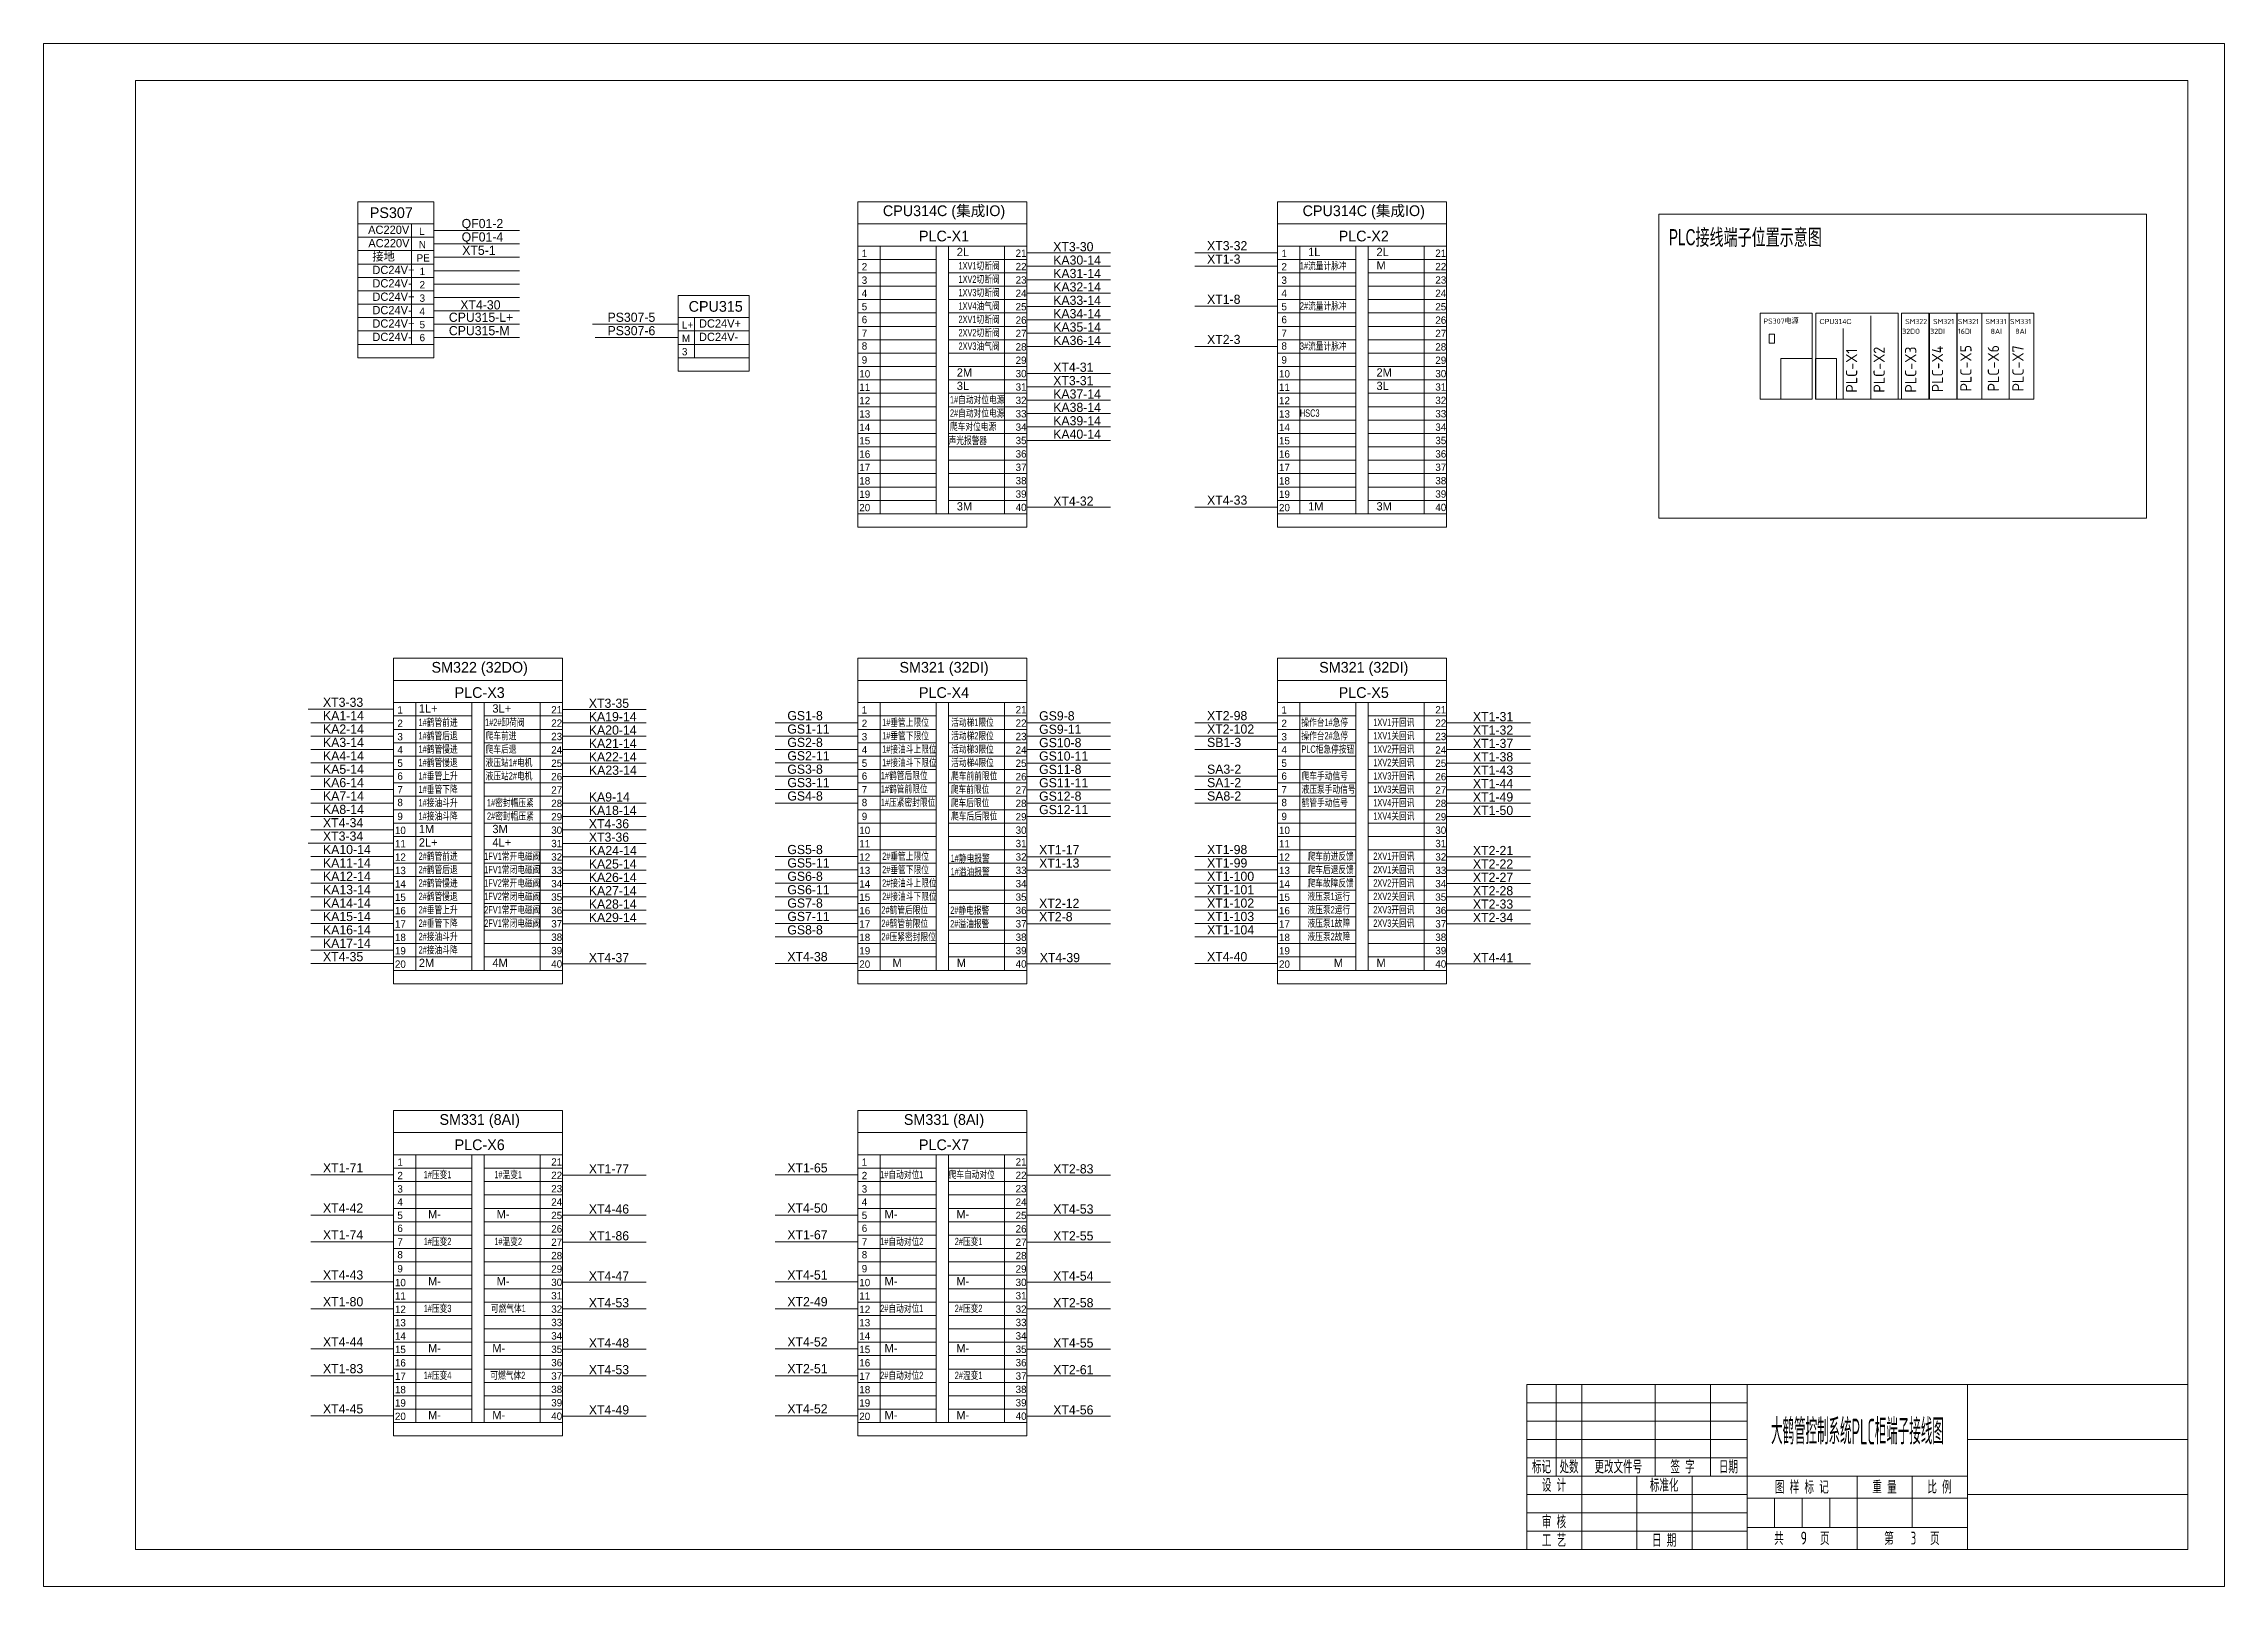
# Model space of a CAD drawing. Header units: millimetres. Extents: x 32721 to 103787, y 57624 to 127312.
# Drawn here: x 32721 to 36681, y 57624 to 60424 of the extents above; entities that cross this region are included whole.
import ezdxf
from ezdxf.enums import TextEntityAlignment as Align

# ---------------------------------------------------------------- set-up
doc = ezdxf.new("R2010")
doc.units = ezdxf.units.MM
doc.header["$LTSCALE"] = 10
for name, color, linetype, lineweight in [('1轮廓实线层', 7, 'Continuous', 18), ('2细线层', 4, 'Continuous', 18), ('6文字层', 3, 'Continuous', 18), ('图框层', 7, 'Continuous', 18)]:
    doc.layers.add(name, color=color, linetype=linetype, lineweight=lineweight)
doc.styles.add('PC_TEXTSTYLE', font='SIMYOU.TTF', dxfattribs={"width": 0.8})
doc.styles.get("Standard").update_dxf_attribs({"font": 'isocp.shx', "width": 0.707, "bigfont": 'hztxt.shx'})
doc.styles.add('样式 1', font='SIMYOU.TTF', dxfattribs={"width": 0.75})

msp = doc.modelspace()

# ---------------------------------------------------------------- texts
at = {"layer": '1轮廓实线层', "style": '样式 1'}
for s, p in [('PS307', (33352.05, 60107.5)), ('CPU315', (33941.13, 59937.4))]:
    msp.add_text(s, height=19.444, dxfattribs=at).set_placement(p, align=Align.CENTER)
for s, height, p in [('AC220V', 15, (33309.96, 60078.7)), ('L', 13.33, (33402.41, 60076.91)), ('QF01-2', 16.667, (33479.75, 60089.19)), ('QF01-4', 16.667, (33479.75, 60064.89)), ('AC220V', 15, (33310.32, 60054.4)), ('接地', 15, (33317.72, 60030.1)), ('PE', 13.333, (33398.09, 60028.35)), ('N', 13.33, (33402.02, 60052.63)), ('XT5-1', 16.667, (33480.82, 60040.59)), ('1', 13.33, (34206.31, 60036.64)), ('2L', 15, (34378.89, 60038.43)), ('21', 13.333, (34485.74, 60037)), ('XT3-30', 16.667, (34553.98, 60047.11)), ('KA30-14', 16.667, (34553.98, 60022.81)), ('XT3-32', 16.667, (34833.34, 60048.91)), ('XT1-3', 16.667, (34833.34, 60024.61)), ('1', 13.33, (34968.45, 60036.64)), ('1L', 15, (35016.85, 60038.43)), ('2L', 15, (35141.03, 60038.43)), ('21', 13.333, (35247.88, 60037)), ('DC24V+', 15, (33317.72, 60005.8)), ('DC24V-', 15, (33317.72, 59981.5)), ('1', 13.33, (33403.4, 60004.01)), ('3', 13.33, (34206.31, 59988.07)), ('2', 13.33, (34206.31, 60012.36)), ('22', 13.333, (34485.74, 60012.72)), ('23', 13.333, (34485.74, 59988.44)), ('KA31-14', 16.667, (34553.98, 59998.51)), ('3', 13.33, (34968.45, 59988.07)), ('2', 13.33, (34968.45, 60012.36)), ('M', 15, (35141.03, 60014.13)), ('22', 13.333, (35247.88, 60012.72)), ('23', 13.333, (35247.88, 59988.44)), ('DC24V+', 15, (33317.72, 59957.2)), ('3', 13.33, (33403.4, 59955.45)), ('2', 13.33, (33403.4, 59979.73)), ('XT4-30', 16.667, (33477.28, 59941.59)), ('4', 13.33, (34206.31, 59964.3)), ('24', 13.333, (34485.74, 59964.16)), ('KA32-14', 16.667, (34553.98, 59974.21)), ('KA33-14', 16.667, (34553.98, 59949.91)), ('XT1-8', 16.667, (34833.34, 59951.71)), ('4', 13.33, (34968.45, 59964.3)), ('24', 13.333, (35247.88, 59964.16)), ('DC24V-', 15, (33317.72, 59932.9)), ('DC24V+', 15, (33317.72, 59908.6)), ('4', 13.33, (33403.4, 59931.68)), ('5', 13.33, (33403.4, 59907.43)), ('CPU315-L+', 16.667, (33456.52, 59919.09)), ('PS307-5', 16.667, (33744.69, 59919.09)), ('L+', 13.333, (33879.8, 59906.81)), ('DC24V+', 15, (33910.72, 59908.6)), ('5', 13.33, (34206.31, 59940.05)), ('6', 13.33, (34206.31, 59916.56)), ('25', 13.333, (34485.74, 59939.88)), ('26', 13.333, (34485.74, 59915.6)), ('KA34-14', 16.667, (34553.98, 59925.61)), ('KA35-14', 16.667, (34553.98, 59901.31)), ('5', 13.33, (34968.45, 59940.05)), ('6', 13.33, (34968.45, 59916.56)), ('25', 13.333, (35247.88, 59939.88)), ('26', 13.333, (35247.88, 59915.6)), ('CPU314C', 9.361, (35945.35, 59915)), ('DC24V-', 15, (33317.72, 59884.3)), ('6', 13.33, (33403.4, 59883.94)), ('CPU315-M', 16.667, (33456.52, 59894.79)), ('PS307-6', 16.667, (33744.69, 59894.79)), ('M', 13.33, (33879.8, 59882.53)), ('DC24V-', 15, (33910.72, 59884.3)), ('8', 13.33, (34206.31, 59868.66)), ('7', 13.33, (34206.31, 59891.85)), ('27', 13.333, (34485.74, 59891.31)), ('28', 13.333, (34485.74, 59867.03)), ('KA36-14', 16.667, (34553.98, 59877.01)), ('XT2-3', 16.667, (34833.34, 59878.81)), ('8', 13.33, (34968.45, 59868.66)), ('7', 13.33, (34968.45, 59891.85)), ('27', 13.333, (35247.88, 59891.31)), ('28', 13.333, (35247.88, 59867.03)), ('3', 13.33, (33879.8, 59858.25)), ('9', 13.33, (34206.31, 59843.34)), ('29', 13.333, (34485.74, 59842.75)), ('XT4-31', 16.667, (34553.98, 59828.41)), ('9', 13.33, (34968.45, 59843.34)), ('29', 13.333, (35247.88, 59842.75)), ('10', 13.333, (34201.86, 59818.1)), ('11', 13.333, (34201.86, 59793.82)), ('3L', 15, (34378.89, 59795.43)), ('2M', 15, (34378.89, 59819.73)), ('30', 13.333, (34485.74, 59818.47)), ('31', 13.333, (34485.74, 59794.19)), ('XT3-31', 16.667, (34553.98, 59804.11)), ('KA37-14', 16.667, (34553.98, 59779.81)), ('10', 13.333, (34964, 59818.1)), ('11', 13.333, (34964, 59793.82)), ('3L', 15, (35141.03, 59795.43)), ('2M', 15, (35141.03, 59819.73)), ('30', 13.333, (35247.88, 59818.47)), ('31', 13.333, (35247.88, 59794.19)), ('12', 13.333, (34201.86, 59769.54)), ('13', 13.333, (34201.86, 59745.26)), ('32', 13.333, (34485.74, 59769.91)), ('33', 13.333, (34485.74, 59745.62)), ('KA38-14', 16.667, (34553.98, 59755.51)), ('12', 13.333, (34964, 59769.54)), ('13', 13.333, (34964, 59745.26)), ('32', 13.333, (35247.88, 59769.91)), ('33', 13.333, (35247.88, 59745.62)), ('14', 13.333, (34201.86, 59720.98)), ('34', 13.333, (34485.74, 59721.34)), ('KA39-14', 16.667, (34553.98, 59731.21)), ('KA40-14', 16.667, (34553.98, 59706.91)), ('14', 13.333, (34964, 59720.98)), ('34', 13.333, (35247.88, 59721.34)), ('15', 13.333, (34201.86, 59696.69)), ('16', 13.333, (34201.86, 59672.41)), ('35', 13.333, (34485.74, 59697.06)), ('36', 13.333, (34485.74, 59672.78)), ('15', 13.333, (34964, 59696.69)), ('16', 13.333, (34964, 59672.41)), ('35', 13.333, (35247.88, 59697.06)), ('36', 13.333, (35247.88, 59672.78)), ('17', 13.333, (34201.86, 59648.13)), ('37', 13.333, (34485.74, 59648.5)), ('38', 13.333, (34485.74, 59624.22)), ('17', 13.333, (34964, 59648.13)), ('37', 13.333, (35247.88, 59648.5)), ('38', 13.333, (35247.88, 59624.22)), ('18', 13.333, (34201.86, 59623.85)), ('19', 13.333, (34201.86, 59599.57)), ('39', 13.333, (34485.74, 59599.93)), ('XT4-32', 16.667, (34553.98, 59585.41)), ('XT4-33', 16.667, (34833.34, 59587.21)), ('18', 13.333, (34964, 59623.85)), ('19', 13.333, (34964, 59599.57)), ('39', 13.333, (35247.88, 59599.93)), ('20', 13.333, (34201.86, 59575.29)), ('3M', 15, (34378.89, 59576.73)), ('40', 13.333, (34485.74, 59575.65)), ('20', 13.333, (34964, 59575.29)), ('1M', 15, (35016.85, 59576.73)), ('3M', 15, (35141.03, 59576.73)), ('40', 13.333, (35247.88, 59575.65)), ('XT3-33', 16.667, (33227.97, 59220.31)), ('KA1-14', 16.667, (33227.97, 59196.01)), ('1', 13.33, (33363.07, 59208.04)), ('1L+', 15, (33402.04, 59209.83)), ('3L+', 15, (33535.65, 59209.83)), ('21', 13.333, (33642.51, 59208.41)), ('XT3-35', 16.667, (33710.75, 59218.51)), ('KA19-14', 16.667, (33710.75, 59194.21)), ('GS1-8', 16.667, (34071.2, 59196.01)), ('1', 13.33, (34206.31, 59208.04)), ('21', 13.333, (34485.74, 59208.41)), ('GS9-8', 16.667, (34528.41, 59195.67)), ('XT2-98', 16.667, (34833.34, 59196.01)), ('1', 13.33, (34968.45, 59208.04)), ('21', 13.333, (35247.88, 59208.41)), ('XT1-31', 16.667, (35316.13, 59194.21)), ('KA2-14', 16.667, (33227.97, 59171.71)), ('KA3-14', 16.667, (33227.97, 59147.41)), ('3', 13.33, (33363.07, 59159.47)), ('2', 13.33, (33363.07, 59183.76)), ('22', 13.333, (33642.51, 59184.12)), ('23', 13.333, (33642.51, 59159.84)), ('KA20-14', 16.667, (33710.75, 59169.91)), ('KA21-14', 16.667, (33710.75, 59145.61)), ('GS1-11', 16.667, (34071.2, 59171.71)), ('GS2-8', 16.667, (34071.2, 59147.41)), ('3', 13.33, (34206.31, 59159.47)), ('2', 13.33, (34206.31, 59183.76)), ('22', 13.333, (34485.74, 59184.12)), ('23', 13.333, (34485.74, 59159.84)), ('GS9-11', 16.667, (34528.41, 59171.37)), ('GS10-8', 16.667, (34528.41, 59147.07)), ('XT2-102', 16.667, (34833.34, 59171.71)), ('SB1-3', 16.667, (34833.34, 59147.41)), ('3', 13.33, (34968.45, 59159.47)), ('2', 13.33, (34968.45, 59183.76)), ('22', 13.333, (35247.88, 59184.12)), ('23', 13.333, (35247.88, 59159.84)), ('XT1-32', 16.667, (35316.13, 59169.91)), ('XT1-37', 16.667, (35316.13, 59145.61)), ('KA4-14', 16.667, (33227.97, 59123.11)), ('4', 13.33, (33363.07, 59135.7)), ('5', 13.33, (33363.07, 59111.45)), ('24', 13.333, (33642.51, 59135.56)), ('25', 13.333, (33642.51, 59111.28)), ('KA22-14', 16.667, (33710.75, 59121.31)), ('GS2-11', 16.667, (34071.2, 59123.11)), ('4', 13.33, (34206.31, 59135.7)), ('5', 13.33, (34206.31, 59111.45)), ('24', 13.333, (34485.74, 59135.56)), ('25', 13.333, (34485.74, 59111.28)), ('GS10-11', 16.667, (34528.41, 59122.77)), ('4', 13.33, (34968.45, 59135.7)), ('5', 13.33, (34968.45, 59111.45)), ('24', 13.333, (35247.88, 59135.56)), ('25', 13.333, (35247.88, 59111.28)), ('XT1-38', 16.667, (35316.13, 59121.31)), ('KA5-14', 16.667, (33227.97, 59098.81)), ('KA6-14', 16.667, (33227.97, 59074.51)), ('6', 13.33, (33363.07, 59087.96)), ('26', 13.333, (33642.51, 59087)), ('KA23-14', 16.667, (33711.05, 59097.01)), ('GS3-8', 16.667, (34071.2, 59098.81)), ('GS3-11', 16.667, (34071.2, 59074.51)), ('6', 13.33, (34206.31, 59087.96)), ('26', 13.333, (34485.74, 59087)), ('GS11-8', 16.667, (34528.41, 59098.47)), ('GS11-11', 16.667, (34528.41, 59074.17)), ('SA3-2', 16.667, (34833.34, 59098.81)), ('SA1-2', 16.667, (34833.34, 59074.51)), ('6', 13.33, (34968.45, 59087.96)), ('26', 13.333, (35247.88, 59087)), ('XT1-43', 16.667, (35316.13, 59097.01)), ('XT1-44', 16.667, (35316.13, 59072.71)), ('KA7-14', 16.667, (33227.97, 59050.21)), ('8', 13.33, (33363.07, 59040.06)), ('7', 13.33, (33363.07, 59063.25)), ('27', 13.333, (33642.51, 59062.72)), ('28', 13.333, (33642.51, 59038.43)), ('KA9-14', 16.667, (33710.75, 59048.41)), ('GS4-8', 16.667, (34071.2, 59050.21)), ('8', 13.33, (34206.31, 59040.06)), ('7', 13.33, (34206.31, 59063.25)), ('27', 13.333, (34485.74, 59062.72)), ('28', 13.333, (34485.74, 59038.43)), ('GS12-8', 16.667, (34528.41, 59049.87)), ('SA8-2', 16.667, (34833.34, 59050.21)), ('8', 13.33, (34968.45, 59040.06)), ('7', 13.33, (34968.45, 59063.25)), ('27', 13.333, (35247.88, 59062.72)), ('28', 13.333, (35247.88, 59038.43)), ('XT1-49', 16.667, (35316.13, 59048.41)), ('XT4-34', 16.667, (33227.97, 59001.61)), ('KA8-14', 16.667, (33227.97, 59025.91)), ('9', 13.33, (33363.07, 59014.75)), ('1M', 15, (33402.04, 58991.13)), ('3M', 15, (33535.65, 58991.13)), ('29', 13.333, (33642.51, 59014.15)), ('XT4-36', 16.667, (33710.75, 58999.81)), ('KA18-14', 16.667, (33710.75, 59024.11)), ('9', 13.33, (34206.31, 59014.75)), ('29', 13.333, (34485.74, 59014.15)), ('GS12-11', 16.667, (34528.41, 59025.57)), ('9', 13.33, (34968.45, 59014.75)), ('29', 13.333, (35247.88, 59014.15)), ('XT1-50', 16.667, (35316.13, 59024.11)), ('XT3-34', 16.667, (33227.97, 58977.31)), ('KA10-14', 16.667, (33227.97, 58953.01)), ('10', 13.333, (33358.62, 58989.5)), ('11', 13.333, (33358.62, 58965.22)), ('2L+', 15, (33402.04, 58966.83)), ('4L+', 15, (33535.65, 58966.83)), ('30', 13.333, (33642.51, 58989.87)), ('31', 13.333, (33642.51, 58965.59)), ('XT3-36', 16.667, (33710.75, 58975.51)), ('KA24-14', 16.667, (33711.05, 58951.21)), ('GS5-8', 16.667, (34071.2, 58953.01)), ('10', 13.333, (34201.86, 58989.5)), ('11', 13.333, (34201.86, 58965.22)), ('30', 13.333, (34485.74, 58989.87)), ('31', 13.333, (34485.74, 58965.59)), ('XT1-17', 16.667, (34528.41, 58952.67)), ('XT1-98', 16.667, (34833.34, 58953.01)), ('10', 13.333, (34964, 58989.5)), ('11', 13.333, (34964, 58965.22)), ('30', 13.333, (35247.88, 58989.87)), ('31', 13.333, (35247.88, 58965.59)), ('XT2-21', 16.667, (35316.13, 58951.21)), ('KA11-14', 16.667, (33227.97, 58928.71)), ('12', 13.333, (33358.62, 58940.94)), ('13', 13.333, (33358.62, 58916.66)), ('32', 13.333, (33642.51, 58941.31)), ('33', 13.333, (33642.51, 58917.03)), ('KA25-14', 16.667, (33710.75, 58926.91)), ('GS5-11', 16.667, (34071.2, 58928.71)), ('12', 13.333, (34201.86, 58940.94)), ('13', 13.333, (34201.86, 58916.66)), ('32', 13.333, (34485.74, 58941.31)), ('33', 13.333, (34485.74, 58917.03)), ('XT1-13', 16.667, (34528.41, 58928.37)), ('XT1-99', 16.667, (34833.34, 58928.71)), ('12', 13.333, (34964, 58940.94)), ('13', 13.333, (34964, 58916.66)), ('32', 13.333, (35247.88, 58941.31)), ('33', 13.333, (35247.88, 58917.03)), ('XT2-22', 16.667, (35316.13, 58926.91)), ('KA12-14', 16.667, (33227.97, 58904.41)), ('KA13-14', 16.667, (33227.97, 58880.11)), ('14', 13.333, (33358.62, 58892.38)), ('34', 13.333, (33642.51, 58892.74)), ('KA26-14', 16.667, (33710.75, 58902.61)), ('KA27-14', 16.667, (33710.75, 58878.31)), ('GS6-8', 16.667, (34071.2, 58904.41)), ('GS6-11', 16.667, (34071.2, 58880.11)), ('14', 13.333, (34201.86, 58892.38)), ('34', 13.333, (34485.74, 58892.74)), ('XT1-100', 16.667, (34833.34, 58904.41)), ('XT1-101', 16.667, (34833.34, 58880.11)), ('14', 13.333, (34964, 58892.38)), ('34', 13.333, (35247.88, 58892.74)), ('XT2-27', 16.667, (35316.13, 58902.61)), ('XT2-28', 16.667, (35316.13, 58878.31)), ('KA14-14', 16.667, (33227.97, 58855.81)), ('KA15-14', 16.667, (33227.97, 58831.51)), ('15', 13.333, (33358.62, 58868.1)), ('16', 13.333, (33358.62, 58843.81)), ('35', 13.333, (33642.51, 58868.46)), ('36', 13.333, (33642.51, 58844.18)), ('KA28-14', 16.667, (33710.75, 58854.01)), ('KA29-14', 16.667, (33710.75, 58829.71)), ('GS7-8', 16.667, (34071.2, 58855.81)), ('GS7-11', 16.667, (34071.2, 58831.51)), ('15', 13.333, (34201.86, 58868.1)), ('16', 13.333, (34201.86, 58843.81)), ('35', 13.333, (34485.74, 58868.46)), ('36', 13.333, (34485.74, 58844.18)), ('XT2-12', 16.667, (34528.41, 58855.47)), ('XT2-8', 16.667, (34528.41, 58831.17)), ('XT1-102', 16.667, (34833.34, 58855.81)), ('XT1-103', 16.667, (34833.34, 58831.51)), ('15', 13.333, (34964, 58868.1)), ('16', 13.333, (34964, 58843.81)), ('35', 13.333, (35247.88, 58868.46)), ('36', 13.333, (35247.88, 58844.18)), ('XT2-33', 16.667, (35316.13, 58854.01)), ('XT2-34', 16.667, (35316.13, 58829.71)), ('KA16-14', 16.667, (33227.97, 58807.21)), ('17', 13.333, (33358.62, 58819.53)), ('18', 13.333, (33358.62, 58795.25)), ('37', 13.333, (33642.51, 58819.9)), ('38', 13.333, (33642.51, 58795.62)), ('GS8-8', 16.667, (34071.2, 58807.21)), ('17', 13.333, (34201.86, 58819.53)), ('18', 13.333, (34201.86, 58795.25)), ('37', 13.333, (34485.74, 58819.9)), ('38', 13.333, (34485.74, 58795.62)), ('XT1-104', 16.667, (34833.34, 58807.21)), ('17', 13.333, (34964, 58819.53)), ('18', 13.333, (34964, 58795.25)), ('37', 13.333, (35247.88, 58819.9)), ('38', 13.333, (35247.88, 58795.62)), ('XT4-35', 16.667, (33227.97, 58758.61)), ('KA17-14', 16.667, (33227.97, 58782.91)), ('19', 13.333, (33358.62, 58770.97)), ('39', 13.333, (33642.51, 58771.34)), ('XT4-37', 16.667, (33710.75, 58756.81)), ('XT4-38', 16.667, (34071.2, 58758.61)), ('19', 13.333, (34201.86, 58770.97)), ('39', 13.333, (34485.74, 58771.34)), ('XT4-39', 16.667, (34529.56, 58756.81)), ('XT4-40', 16.667, (34833.34, 58758.61)), ('19', 13.333, (34964, 58770.97)), ('39', 13.333, (35247.88, 58771.34)), ('XT4-41', 16.667, (35316.13, 58756.81)), ('20', 13.333, (33358.62, 58746.69)), ('2M', 15, (33402.04, 58748.13)), ('4M', 15, (33535.65, 58748.13)), ('40', 13.333, (33642.51, 58747.05)), ('20', 13.333, (34201.86, 58746.69)), ('M', 15, (34262.19, 58748.13)), ('M', 15, (34378.89, 58748.13)), ('40', 13.333, (34485.74, 58747.05)), ('20', 13.333, (34964, 58746.69)), ('M', 15, (35063.51, 58748.13)), ('M', 15, (35141.03, 58748.13)), ('40', 13.333, (35247.88, 58747.05)), ('XT1-71', 16.667, (33227.97, 58375.28)), ('2', 13.33, (33363.07, 58363.02)), ('1', 13.33, (33363.07, 58387.3)), ('21', 13.333, (33642.51, 58387.67)), ('22', 13.333, (33642.51, 58363.39)), ('XT1-77', 16.667, (33710.75, 58373.48)), ('XT1-65', 16.667, (34071.2, 58375.28)), ('2', 13.33, (34206.31, 58363.02)), ('1', 13.33, (34206.31, 58387.3)), ('21', 13.333, (34485.74, 58387.67)), ('22', 13.333, (34485.74, 58363.39)), ('XT2-83', 16.667, (34553.98, 58373.48)), ('3', 13.33, (33363.07, 58338.74)), ('23', 13.333, (33642.51, 58339.1)), ('3', 13.33, (34206.31, 58338.74)), ('23', 13.333, (34485.74, 58339.1)), ('XT4-42', 16.667, (33227.97, 58302.38)), ('4', 13.33, (33363.07, 58314.97)), ('5', 13.33, (33363.07, 58290.72)), ('M-', 15, (33418.82, 58291.89)), ('M-', 15, (33543.3, 58291.89)), ('24', 13.333, (33642.51, 58314.82)), ('25', 13.333, (33642.51, 58290.54)), ('XT4-46', 16.667, (33710.75, 58300.58)), ('XT4-50', 16.667, (34071.2, 58302.38)), ('4', 13.33, (34206.31, 58314.97)), ('5', 13.33, (34206.31, 58290.72)), ('M-', 15, (34247.73, 58291.89)), ('M-', 15, (34378.14, 58291.89)), ('24', 13.333, (34485.74, 58314.82)), ('25', 13.333, (34485.74, 58290.54)), ('XT4-53', 16.667, (34553.98, 58300.58)), ('XT1-74', 16.667, (33227.97, 58253.78)), ('6', 13.33, (33363.07, 58267.23)), ('7', 13.33, (33363.07, 58242.51)), ('26', 13.333, (33642.51, 58266.26)), ('27', 13.333, (33642.51, 58241.98)), ('XT1-86', 16.667, (33710.75, 58251.98)), ('XT1-67', 16.667, (34071.2, 58253.78)), ('6', 13.33, (34206.31, 58267.23)), ('7', 13.33, (34206.31, 58242.51)), ('26', 13.333, (34485.74, 58266.26)), ('27', 13.333, (34485.74, 58241.98)), ('XT2-55', 16.667, (34553.98, 58251.98)), ('8', 13.33, (33363.07, 58219.33)), ('28', 13.333, (33642.51, 58217.7)), ('8', 13.33, (34206.31, 58219.33)), ('28', 13.333, (34485.74, 58217.7)), ('XT4-43', 16.667, (33227.97, 58180.88)), ('10', 13.333, (33358.62, 58168.77)), ('9', 13.33, (33363.07, 58194.01)), ('M-', 15, (33418.82, 58170.39)), ('M-', 15, (33543.3, 58170.39)), ('30', 13.333, (33642.51, 58169.13)), ('29', 13.333, (33642.51, 58193.41)), ('XT4-47', 16.667, (33710.75, 58179.08)), ('XT4-51', 16.667, (34071.2, 58180.88)), ('10', 13.333, (34201.86, 58168.77)), ('9', 13.33, (34206.31, 58194.01)), ('M-', 15, (34247.73, 58170.39)), ('M-', 15, (34378.14, 58170.39)), ('30', 13.333, (34485.74, 58169.13)), ('29', 13.333, (34485.74, 58193.41)), ('XT4-54', 16.667, (34553.98, 58179.08)), ('XT1-80', 16.667, (33227.97, 58132.28)), ('11', 13.333, (33358.62, 58144.48)), ('12', 13.333, (33358.62, 58120.2)), ('31', 13.333, (33642.51, 58144.85)), ('32', 13.333, (33642.51, 58120.57)), ('XT4-53', 16.667, (33710.75, 58130.48)), ('XT2-49', 16.667, (34071.2, 58132.28)), ('11', 13.333, (34201.86, 58144.48)), ('12', 13.333, (34201.86, 58120.2)), ('31', 13.333, (34485.74, 58144.85)), ('32', 13.333, (34485.74, 58120.57)), ('XT2-58', 16.667, (34553.98, 58130.48)), ('13', 13.333, (33358.62, 58095.92)), ('33', 13.333, (33642.51, 58096.29)), ('13', 13.333, (34201.86, 58095.92)), ('33', 13.333, (34485.74, 58096.29)), ('XT4-44', 16.667, (33227.97, 58059.38)), ('14', 13.333, (33358.62, 58071.64)), ('15', 13.333, (33358.62, 58047.36)), ('M-', 15, (33418.82, 58048.89)), ('M-', 15, (33535.41, 58048.89)), ('34', 13.333, (33642.51, 58072.01)), ('35', 13.333, (33642.51, 58047.72)), ('XT4-48', 16.667, (33710.75, 58057.58)), ('XT4-52', 16.667, (34071.2, 58059.38)), ('14', 13.333, (34201.86, 58071.64)), ('15', 13.333, (34201.86, 58047.36)), ('M-', 15, (34247.73, 58048.89)), ('M-', 15, (34378.14, 58048.89)), ('34', 13.333, (34485.74, 58072.01)), ('35', 13.333, (34485.74, 58047.72)), ('XT4-55', 16.667, (34553.98, 58057.58)), ('XT1-83', 16.667, (33227.97, 58010.78)), ('16', 13.333, (33358.62, 58023.08)), ('36', 13.333, (33642.51, 58023.44)), ('XT4-53', 16.667, (33710.75, 58008.98)), ('XT2-51', 16.667, (34071.2, 58010.78)), ('16', 13.333, (34201.86, 58023.08)), ('36', 13.333, (34485.74, 58023.44)), ('XT2-61', 16.667, (34553.98, 58008.98)), ('17', 13.333, (33358.62, 57998.79)), ('18', 13.333, (33358.62, 57974.51)), ('37', 13.333, (33642.51, 57999.16)), ('38', 13.333, (33642.51, 57974.88)), ('17', 13.333, (34201.86, 57998.79)), ('18', 13.333, (34201.86, 57974.51)), ('37', 13.333, (34485.74, 57999.16)), ('38', 13.333, (34485.74, 57974.88)), ('XT4-45', 16.667, (33227.97, 57937.88)), ('20', 13.333, (33358.62, 57925.95)), ('19', 13.333, (33358.62, 57950.23)), ('M-', 15, (33418.82, 57927.39)), ('M-', 15, (33535.41, 57927.39)), ('40', 13.333, (33642.51, 57926.32)), ('39', 13.333, (33642.51, 57950.6)), ('XT4-49', 16.667, (33710.75, 57936.08)), ('XT4-52', 16.667, (34071.2, 57937.88)), ('20', 13.333, (34201.86, 57925.95)), ('19', 13.333, (34201.86, 57950.23)), ('M-', 15, (34247.73, 57927.39)), ('M-', 15, (34378.14, 57927.39)), ('40', 13.333, (34485.74, 57926.32)), ('39', 13.333, (34485.74, 57950.6)), ('XT4-56', 16.667, (34553.98, 57936.08))]:
    msp.add_text(s, height=height, dxfattribs=at).set_placement(p)
at = {"layer": '1轮廓实线层', "style": '样式 1', "width": 0.75}
for s, p in [('1XV1切断阀', (34381.95, 60014.13)), ('1XV2切断阀', (34381.95, 59989.83)), ('1#流量计脉冲', (35001.93, 60014.13)), ('1XV3切断阀', (34381.95, 59965.53)), ('1XV4油气阀', (34381.95, 59941.23)), ('2#流量计脉冲', (35001.93, 59941.23)), ('2XV1切断阀', (34381.95, 59916.93)), ('2XV2切断阀', (34381.95, 59892.63)), ('2XV3油气阀', (34381.95, 59868.33)), ('3#流量计脉冲', (35001.93, 59868.33)), ('2#自动对位电源', (34366.54, 59746.83)), ('1#自动对位电源', (34366.54, 59771.13)), ('HSC3', (35001.93, 59746.83)), ('爬车对位电源', (34366.54, 59722.53)), ('声光报警器', (34363.97, 59697.3)), ('1#鹤管前进', (33401.58, 59185.53)), ('1#鹤管后退', (33401.58, 59161.23)), ('1#2#卸荷阀', (33522.32, 59185.53)), ('爬车前进', (33523.31, 59161.23)), ('1#垂管上限位', (34243.34, 59185.53)), ('1#垂管下限位', (34243.34, 59161.23)), ('活动梯1限位', (34368.69, 59185.53)), ('活动梯2限位', (34368.69, 59161.23)), ('操作台1#急停', (35004.61, 59185.53)), ('操作台2#急停', (35004.61, 59161.23)), ('1XV1开回讯', (35135.22, 59185.53)), ('1XV1关回讯', (35135.22, 59161.23)), ('1#鹤管慢进', (33401.58, 59136.93)), ('1#鹤管慢退', (33401.58, 59112.63)), ('爬车后退', (33523.31, 59136.93)), ('液压站1#电机', (33523.31, 59112.63)), ('1#接油斗上限位', (34243.34, 59136.93)), ('1#接油斗下限位', (34243.34, 59112.63)), ('活动梯3限位', (34368.69, 59136.93)), ('活动梯4限位', (34368.69, 59112.63)), ('PLC柜急停按钮', (35004.61, 59136.93)), ('1XV2开回讯', (35135.22, 59136.93)), ('1XV2关回讯', (35135.22, 59112.63)), ('1#垂管上升', (33401.58, 59088.33)), ('液压站2#电机', (33523.31, 59088.33)), ('1#鹤管后限位', (34240.96, 59088.92)), ('爬车前前限位', (34368.43, 59088.33)), ('爬车手动信号', (35005.02, 59088.33)), ('1XV3开回讯', (35135.22, 59088.33)), ('1#垂管下降', (33401.58, 59064.03)), ('1#接油斗升', (33401.58, 59039.73)), ('1#密封帽压紧', (33525.76, 59039.73)), ('1#鹤管前限位', (34240.96, 59064.62)), ('1#压紧密封限位', (34240.96, 59040.32)), ('爬车前限位', (34367.97, 59064.03)), ('爬车后限位', (34367.97, 59039.73)), ('鹤管手动信号', (35005.02, 59039.73)), ('液压泵手动信号', (35005.02, 59064.03)), ('1XV3关回讯', (35135.22, 59064.03)), ('1XV4开回讯', (35135.22, 59039.73)), ('1#接油斗降', (33401.58, 59015.43)), ('2#密封帽压紧', (33525.76, 59015.43)), ('爬车后后限位', (34368.43, 59015.43)), ('1XV4关回讯', (35135.22, 59015.43)), ('2#鹤管前进', (33401.58, 58942.53)), ('2#鹤管后退', (33401.58, 58918.23)), ('1FV1常开电磁阀', (33520.73, 58942.53)), ('1FV1常闭电磁阀', (33520.73, 58918.23)), ('2#垂管上限位', (34243.34, 58942.53)), ('2#垂管下限位', (34243.34, 58918.23)), ('1#静电报警', (34367.75, 58938.99)), ('1#溢油报警', (34367.75, 58914.69)), ('爬车前进反馈', (35015.7, 58942.53)), ('爬车后退反馈', (35015.7, 58918.23)), ('2XV1开回讯', (35135.22, 58942.53)), ('2XV1关回讯', (35135.22, 58918.23)), ('2#鹤管慢进', (33401.58, 58893.93)), ('1FV2常开电磁阀', (33520.73, 58893.93)), ('2#接油斗上限位', (34243.34, 58893.93)), ('爬车故障反馈', (35015.7, 58893.93)), ('2XV2开回讯', (35135.22, 58893.93)), ('2#鹤管慢退', (33401.58, 58869.63)), ('2#垂管上升', (33401.58, 58845.33)), ('2FV1常开电磁阀', (33520.73, 58845.33)), ('1FV2常闭电磁阀', (33520.73, 58869.63)), ('2#鹤管后限位', (34241.99, 58844.96)), ('2#接油斗下限位', (34243.34, 58869.63)), ('2#静电报警', (34366.95, 58844.46)), ('液压泵1运行', (35015.7, 58869.63)), ('液压泵2运行', (35015.7, 58845.33)), ('2XV2关回讯', (35135.22, 58869.63)), ('2XV3开回讯', (35135.22, 58845.33)), ('2#垂管下降', (33401.58, 58821.03)), ('2#接油斗升', (33401.58, 58796.73)), ('2FV1常闭电磁阀', (33520.73, 58821.03)), ('2#鹤管前限位', (34241.99, 58820.66)), ('2#压紧密封限位', (34241.99, 58796.36)), ('2#溢油报警', (34366.95, 58820.16)), ('液压泵1故障', (35015.7, 58821.03)), ('液压泵2故障', (35015.7, 58796.73)), ('2XV3关回讯', (35135.22, 58821.03)), ('2#接油斗降', (33401.58, 58772.43)), ('1#压变1', (33410.87, 58364.79)), ('1#温变1', (33539.14, 58364.79)), ('1#自动对位1', (34239.79, 58364.79)), ('爬车自动对位', (34363.97, 58364.79)), ('1#压变2', (33410.87, 58243.29)), ('1#温变2', (33539.14, 58243.29)), ('1#自动对位2', (34239.79, 58243.29)), ('2#压变1', (34375.19, 58243.29)), ('1#压变3', (33410.87, 58121.79)), ('可燃气体1', (33532.74, 58121.79)), ('2#自动对位1', (34239.79, 58121.79)), ('2#压变2', (34375.19, 58121.79)), ('1#压变4', (33410.87, 58000.29)), ('可燃气体2', (33531.93, 58000.29)), ('2#自动对位2', (34239.79, 58000.29)), ('2#温变1', (34375.19, 58000.29))]:
    msp.add_text(s, height=13.333, dxfattribs=at).set_placement(p)
at = {"layer": '1轮廓实线层'}
for s, p in [('PS307电源', (35843.6, 59915.71)), ('SM322', (36101.06, 59915)), ('SM321', (36151.74, 59915)), ('SM321', (36196.83, 59915)), ('SM331', (36246.83, 59915)), ('SM331', (36291.45, 59915)), ('32DO', (36095.69, 59897.21)), ('32DI', (36146.36, 59897.21)), ('16DI', (36196.83, 59897.21)), ('8AI', (36256.26, 59897.21)), ('8AI', (36300.89, 59897.21))]:
    msp.add_text(s, height=9.361, dxfattribs=at).set_placement(p)
for s, insert, char_height, width, attachment_point, style in [('{\\W1;CPU314C (集成IO)}', (34355.76, 60105.12), 19.4444, 238.6806, 8, '样式 1'), ('{\\W1;CPU314C (集成IO)}', (35117.91, 60105.12), 19.4444, 238.6806, 8, '样式 1'), ('{\\W1;PLC-X1}', (34355.76, 60064.84), 19.4444, 238.6806, 8, '样式 1'), ('{\\W1;PLC-X2}', (35117.91, 60064.84), 19.4444, 238.6806, 8, '样式 1'), ('{\\W0.64;PLC接线端子位置示意图}', (35671.8, 60087.33), 29.1667, 457.2167, 1, 'PC_TEXTSTYLE'), ('{\\W1;SM322 (32DO)}', (33512.53, 59276.52), 19.4444, 217.9398, 8, '样式 1'), ('{\\W1;SM321 (32DI)}', (34355.76, 59276.52), 19.4444, 217.9398, 8, '样式 1'), ('{\\W1;SM321 (32DI)}', (35117.91, 59276.52), 19.4444, 217.9398, 8, '样式 1'), ('{\\W1;PLC-X3}', (33512.53, 59236.24), 19.4444, 217.9398, 8, '样式 1'), ('{\\W1;PLC-X4}', (34355.76, 59236.24), 19.4444, 217.9398, 8, '样式 1'), ('{\\W1;PLC-X5}', (35117.91, 59236.24), 19.4444, 217.9398, 8, '样式 1'), ('{\\W1;SM331 (8AI)}', (33512.53, 58455.78), 19.4444, 217.9398, 8, '样式 1'), ('{\\W1;SM331 (8AI)}', (34355.76, 58455.78), 19.4444, 217.9398, 8, '样式 1'), ('{\\W1;PLC-X6}', (33512.53, 58415.51), 19.4444, 217.9398, 8, '样式 1'), ('{\\W1;PLC-X7}', (34355.76, 58415.51), 19.4444, 217.9398, 8, '样式 1')]:
    msp.add_mtext(s, dxfattribs=dict(at, insert=insert, char_height=char_height, width=width, attachment_point=attachment_point, style=style))
at = {"layer": '6文字层'}
for s, p in [('PLC-X4', (36169.98, 59791.43)), ('PLC-X5', (36221.51, 59792.92)), ('PLC-X1', (36013.98, 59790.68)), ('PLC-X2', (36063.98, 59790.68)), ('PLC-X3', (36121.26, 59790.68)), ('PLC-X6', (36271.51, 59792.92)), ('PLC-X7', (36316.13, 59792.92))]:
    msp.add_text(s, height=20.452, rotation=90, dxfattribs=at).set_placement(p)
at = {"layer": '6文字层', "width": 0.707}
for s, p in [('标记', (35440.69, 57840.69)), ('处数', (35490.69, 57840.69))]:
    msp.add_text(s, height=23.333, dxfattribs=at).set_placement(p, align=Align.MIDDLE_CENTER)
at = {"layer": '6文字层', "char_height": 23.333, "attachment_point": 5}
for s, insert, width in [(' 设 计 ', (35458.72, 57807.39), 81.305), (' 更改文件号 ', (35575.39, 57840.69), 139.6325), (' 标准化 ', (35658.72, 57807.39), 90.9673), (' 签 字 ', (35692.05, 57840.69), 81.305), (' 日期 ', (35775.39, 57840.69), 65.3975), (' 图 样 标 记 ', (35908.72, 57804.02), 163.4348), (' 重 量 ', (36058.72, 57804.02), 81.305), (' 比 例 ', (36158.72, 57804.02), 81.305), (' 审 核 ', (35458.72, 57740.69), 81.305), (' 工 艺 ', (35458.72, 57707.35), 81.305), (' 日 期 ', (35658.72, 57707.35), 81.305), ('共       页', (35913.33, 57710.69), 156.9245), ('第       页', (36113.33, 57710.69), 156.7183)]:
    msp.add_mtext(s, dxfattribs=dict(at, insert=insert, width=width))
at = {"layer": '6文字层'}
for tag, p, height, width in [('大鹤管控制系统PLC柜端子接线图', (35857.6, 57881.59), 46.67, 0.446978), ('9', (35911.19, 57700), 23.33, 0.74953), ('3', (36111.19, 57700), 23.33, 0.663388)]:
    msp.add_attdef(tag, p, '', height=height, dxfattribs=dict(at, width=width))

# ---------------------------------------------------------------- linework, layer by layer
at = {"layer": '1轮廓实线层'}
for p, q in [((33291.34, 60137.2), (33429.43, 60137.2)), ((33291.34, 60137.2), (33291.34, 59853.93)), ((33429.43, 60137.2), (33429.43, 59853.93)), ((34199.3, 60137.2), (34199.3, 59546.35)), ((34199.3, 60137.2), (34506.13, 60137.2)), ((34506.13, 60137.2), (34506.13, 59546.35)), ((34961.44, 60137.2), (34961.44, 59546.35)), ((34961.44, 60137.2), (35268.27, 60137.2)), ((35268.27, 60137.2), (35268.27, 59546.35)), ((33348.49, 60096.93), (33291.34, 60096.93)), ((33370.99, 60096.93), (33348.49, 60096.93)), ((33370.99, 60096.93), (33429.43, 60096.93)), ((33388.45, 60096.93), (33388.45, 59878.23)), ((33584.62, 60084.78), (33429.43, 60084.78)), ((34199.3, 60096.93), (34506.13, 60096.93)), ((34961.44, 60096.93), (35268.27, 60096.93)), ((33429.43, 60072.63), (33291.34, 60072.63)), ((33429.43, 60048.33), (33291.34, 60048.33)), ((33584.62, 60060.48), (33429.43, 60060.48)), ((33584.62, 60036.18), (33429.43, 60036.18)), ((34221.8, 60056.65), (34199.3, 60056.65)), ((34341.47, 60056.65), (34221.8, 60056.65)), ((34239.79, 60056.65), (34239.79, 59570.65)), ((34363.97, 60056.65), (34341.47, 60056.65)), ((34341.47, 60056.65), (34341.47, 59570.65)), ((34363.97, 60056.65), (34363.97, 59570.65)), ((34363.97, 60056.65), (34483.63, 60056.65)), ((34465.64, 60056.65), (34465.64, 59570.65)), ((34506.13, 60056.65), (34483.63, 60056.65)), ((34506.13, 60044.16), (34658.25, 60044.16)), ((34961.44, 60044.5), (34811.06, 60044.5)), ((34983.94, 60056.65), (34961.44, 60056.65)), ((35103.61, 60056.65), (34983.94, 60056.65)), ((35001.93, 60056.65), (35001.93, 59570.65)), ((35126.11, 60056.65), (35103.61, 60056.65)), ((35103.61, 60056.65), (35103.61, 59570.65)), ((35126.11, 60056.65), (35126.11, 59570.65)), ((35126.11, 60056.65), (35245.78, 60056.65)), ((35227.79, 60056.65), (35227.79, 59570.65)), ((35268.27, 60056.65), (35245.78, 60056.65)), ((33429.43, 60024.03), (33291.34, 60024.03)), ((33429.43, 59999.73), (33291.34, 59999.73)), ((33584.62, 60011.88), (33429.43, 60011.88)), ((34341.47, 60032.35), (34199.3, 60032.35)), ((34341.47, 60008.05), (34199.3, 60008.05)), ((34363.97, 60032.35), (34506.13, 60032.35)), ((34363.97, 60008.05), (34506.13, 60008.05)), ((34506.13, 60019.86), (34658.25, 60019.86)), ((34506.13, 59995.56), (34658.25, 59995.56)), ((34961.44, 60020.2), (34811.06, 60020.2)), ((35103.61, 60032.35), (34961.44, 60032.35)), ((35103.61, 60008.05), (34961.44, 60008.05)), ((35126.11, 60032.35), (35268.27, 60032.35)), ((35126.11, 60008.05), (35268.27, 60008.05)), ((33429.43, 59975.43), (33291.34, 59975.43)), ((33584.62, 59987.58), (33429.43, 59987.58)), ((33584.62, 59963.28), (33429.43, 59963.28)), ((33872.8, 59967.1), (34002.08, 59967.1)), ((33872.8, 59967.1), (33872.8, 59829.63)), ((34002.08, 59967.1), (34002.08, 59829.63)), ((34341.47, 59983.75), (34199.3, 59983.75)), ((34341.47, 59959.45), (34199.3, 59959.45)), ((34363.97, 59983.75), (34506.13, 59983.75)), ((34363.97, 59959.45), (34506.13, 59959.45)), ((34506.13, 59971.26), (34658.25, 59971.26)), ((35103.61, 59983.75), (34961.44, 59983.75)), ((35103.61, 59959.45), (34961.44, 59959.45)), ((35126.11, 59983.75), (35268.27, 59983.75)), ((35126.11, 59959.45), (35268.27, 59959.45)), ((33429.43, 59951.13), (33291.34, 59951.13)), ((33429.43, 59926.83), (33291.34, 59926.83)), ((33584.62, 59938.98), (33429.43, 59938.98)), ((33895.29, 59926.83), (33872.8, 59926.83)), ((34002.08, 59926.83), (33895.29, 59926.83)), ((33902.66, 59926.83), (33902.66, 59853.93)), ((34341.47, 59935.15), (34199.3, 59935.15)), ((34363.97, 59935.15), (34506.13, 59935.15)), ((34506.13, 59946.96), (34658.25, 59946.96)), ((34506.13, 59922.66), (34658.25, 59922.66)), ((34961.44, 59947.3), (34811.06, 59947.3)), ((35103.61, 59935.15), (34961.44, 59935.15)), ((35126.11, 59935.15), (35268.27, 59935.15)), ((35837.98, 59934.94), (35837.98, 59778.69)), ((35837.98, 59934.94), (35931.97, 59934.94)), ((35931.97, 59934.94), (35887.98, 59934.94)), ((35931.97, 59778.69), (35931.97, 59934.94)), ((36088.58, 59934.94), (35938.58, 59934.94)), ((35938.58, 59934.94), (35938.58, 59778.69)), ((36038.58, 59930.07), (36038.58, 59778.69)), ((36088.58, 59778.69), (36088.58, 59934.94)), ((36144.29, 59934.94), (36094.29, 59934.94)), ((36094.29, 59934.94), (36094.29, 59778.69)), ((36144.29, 59778.69), (36144.29, 59934.94)), ((36194.96, 59934.94), (36144.96, 59934.94)), ((36144.96, 59934.94), (36144.96, 59778.69)), ((36194.96, 59778.69), (36194.96, 59934.94)), ((36245.43, 59934.94), (36195.43, 59934.94)), ((36195.43, 59934.94), (36195.43, 59778.69)), ((36240.05, 59778.69), (36240.05, 59934.94)), ((36290.05, 59934.94), (36240.05, 59934.94)), ((36290.05, 59934.94), (36240.05, 59934.94)), ((36334.67, 59934.94), (36284.67, 59934.94)), ((36290.05, 59778.69), (36290.05, 59934.94)), ((36334.67, 59778.69), (36334.67, 59934.94)), ((33429.43, 59902.53), (33291.34, 59902.53)), ((33429.43, 59878.23), (33291.34, 59878.23)), ((33584.62, 59914.68), (33429.43, 59914.68)), ((33584.62, 59890.38), (33429.43, 59890.38)), ((33872.8, 59914.68), (33717.6, 59914.68)), ((33872.8, 59890.38), (33722.42, 59890.38)), ((34002.08, 59902.53), (33872.8, 59902.53)), ((34002.08, 59878.23), (33872.8, 59878.23)), ((34341.47, 59910.85), (34199.3, 59910.85)), ((34341.47, 59886.55), (34199.3, 59886.55)), ((34363.97, 59910.85), (34506.13, 59910.85)), ((34363.97, 59886.55), (34506.13, 59886.55)), ((34506.13, 59898.36), (34658.25, 59898.36)), ((35103.61, 59910.85), (34961.44, 59910.85)), ((35103.61, 59886.55), (34961.44, 59886.55)), ((35126.11, 59910.85), (35268.27, 59910.85)), ((35126.11, 59886.55), (35268.27, 59886.55)), ((35988.58, 59907.05), (35988.58, 59778.69)), ((33429.43, 59853.93), (33291.34, 59853.93)), ((34002.08, 59853.93), (33872.8, 59853.93)), ((34341.47, 59862.25), (34199.3, 59862.25)), ((34341.47, 59837.95), (34199.3, 59837.95)), ((34363.97, 59862.25), (34506.13, 59862.25)), ((34363.97, 59837.95), (34506.13, 59837.95)), ((34506.13, 59874.06), (34658.25, 59874.06)), ((34961.44, 59874.4), (34811.06, 59874.4)), ((35103.61, 59862.25), (34961.44, 59862.25)), ((35103.61, 59837.95), (34961.44, 59837.95)), ((35126.11, 59862.25), (35268.27, 59862.25)), ((35126.11, 59837.95), (35268.27, 59837.95)), ((34002.08, 59829.63), (33872.8, 59829.63)), ((34341.47, 59813.65), (34199.3, 59813.65)), ((34363.97, 59813.65), (34506.13, 59813.65)), ((34506.13, 59825.46), (34658.25, 59825.46)), ((34506.13, 59801.16), (34658.25, 59801.16)), ((35103.61, 59813.65), (34961.44, 59813.65)), ((35126.11, 59813.65), (35268.27, 59813.65)), ((34341.47, 59789.35), (34199.3, 59789.35)), ((34341.47, 59765.05), (34199.3, 59765.05)), ((34363.97, 59789.35), (34506.13, 59789.35)), ((34363.97, 59765.05), (34506.13, 59765.05)), ((34506.13, 59776.86), (34658.25, 59776.86)), ((35103.61, 59789.35), (34961.44, 59789.35)), ((35103.61, 59765.05), (34961.44, 59765.05)), ((35126.11, 59789.35), (35268.27, 59789.35)), ((35126.11, 59765.05), (35268.27, 59765.05)), ((35837.98, 59778.69), (35931.97, 59778.69)), ((35881.97, 59778.69), (35931.97, 59778.69)), ((35938.58, 59778.69), (36088.91, 59778.69)), ((36088.91, 59778.69), (36138.91, 59778.69)), ((36139.58, 59778.69), (36189.58, 59778.69)), ((36190.05, 59778.69), (36240.05, 59778.69)), ((36240.05, 59778.69), (36334.67, 59778.69)), ((34341.47, 59740.75), (34199.3, 59740.75)), ((34363.97, 59740.75), (34506.13, 59740.75)), ((34506.13, 59752.56), (34658.25, 59752.56)), ((34506.13, 59728.26), (34658.25, 59728.26)), ((35103.61, 59740.75), (34961.44, 59740.75)), ((35126.11, 59740.75), (35268.27, 59740.75)), ((34341.47, 59716.45), (34199.3, 59716.45)), ((34341.47, 59692.15), (34199.3, 59692.15)), ((34363.97, 59716.45), (34506.13, 59716.45)), ((34363.97, 59692.15), (34506.13, 59692.15)), ((34506.13, 59703.96), (34658.25, 59703.96)), ((35103.61, 59716.45), (34961.44, 59716.45)), ((35103.61, 59692.15), (34961.44, 59692.15)), ((35126.11, 59716.45), (35268.27, 59716.45)), ((35126.11, 59692.15), (35268.27, 59692.15)), ((34341.47, 59667.85), (34199.3, 59667.85)), ((34341.47, 59643.55), (34199.3, 59643.55)), ((34363.97, 59667.85), (34506.13, 59667.85)), ((34363.97, 59643.55), (34506.13, 59643.55)), ((35103.61, 59667.85), (34961.44, 59667.85)), ((35103.61, 59643.55), (34961.44, 59643.55)), ((35126.11, 59667.85), (35268.27, 59667.85)), ((35126.11, 59643.55), (35268.27, 59643.55)), ((34341.47, 59619.25), (34199.3, 59619.25)), ((34363.97, 59619.25), (34506.13, 59619.25)), ((35103.61, 59619.25), (34961.44, 59619.25)), ((35126.11, 59619.25), (35268.27, 59619.25)), ((34341.47, 59594.95), (34199.3, 59594.95)), ((34506.13, 59570.65), (34199.3, 59570.65)), ((34363.97, 59594.95), (34506.13, 59594.95)), ((34506.13, 59582.46), (34658.25, 59582.46)), ((34961.44, 59582.8), (34811.06, 59582.8)), ((35103.61, 59594.95), (34961.44, 59594.95)), ((35268.27, 59570.65), (34961.44, 59570.65)), ((35126.11, 59594.95), (35268.27, 59594.95)), ((34506.13, 59546.35), (34199.3, 59546.35)), ((35268.27, 59546.35), (34961.44, 59546.35)), ((33356.07, 59308.61), (33356.07, 58717.75)), ((33356.07, 59308.61), (33662.9, 59308.61)), ((33662.9, 59308.61), (33662.9, 58717.75)), ((34199.3, 59308.61), (34199.3, 58717.75)), ((34199.3, 59308.61), (34506.13, 59308.61)), ((34506.13, 59308.61), (34506.13, 58717.75)), ((34961.44, 59308.61), (34961.44, 58717.75)), ((34961.44, 59308.61), (35268.27, 59308.61)), ((35268.27, 59308.61), (35268.27, 58717.75)), ((33356.07, 59268.33), (33662.9, 59268.33)), ((34199.3, 59268.33), (34506.13, 59268.33)), ((34961.44, 59268.33), (35268.27, 59268.33)), ((33356.07, 59215.9), (33200.87, 59215.9)), ((33378.57, 59228.05), (33356.07, 59228.05)), ((33498.24, 59203.75), (33356.07, 59203.75)), ((33498.24, 59228.05), (33378.57, 59228.05)), ((33396.56, 59228.05), (33396.56, 58742.05)), ((33520.73, 59228.05), (33498.24, 59228.05)), ((33498.24, 59228.05), (33498.24, 58742.05)), ((33520.73, 59228.05), (33520.73, 58742.05)), ((33520.73, 59228.05), (33640.4, 59228.05)), ((33520.73, 59203.75), (33662.9, 59203.75)), ((33622.41, 59228.05), (33622.41, 58742.05)), ((33662.9, 59228.05), (33640.4, 59228.05)), ((33662.9, 59215.56), (33815.02, 59215.56)), ((34221.8, 59228.05), (34199.3, 59228.05)), ((34341.47, 59203.75), (34199.3, 59203.75)), ((34341.47, 59228.05), (34221.8, 59228.05)), ((34239.79, 59228.05), (34239.79, 58742.05)), ((34363.97, 59228.05), (34341.47, 59228.05)), ((34341.47, 59228.05), (34341.47, 58742.05)), ((34363.97, 59228.05), (34363.97, 58742.05)), ((34363.97, 59228.05), (34483.63, 59228.05)), ((34363.97, 59203.75), (34506.13, 59203.75)), ((34465.64, 59228.05), (34465.64, 58742.05)), ((34506.13, 59228.05), (34483.63, 59228.05)), ((34983.94, 59228.05), (34961.44, 59228.05)), ((35103.61, 59203.75), (34961.44, 59203.75)), ((35103.61, 59228.05), (34983.94, 59228.05)), ((35001.93, 59228.05), (35001.93, 58742.05)), ((35126.11, 59228.05), (35103.61, 59228.05)), ((35103.61, 59228.05), (35103.61, 58742.05)), ((35126.11, 59228.05), (35126.11, 58742.05)), ((35126.11, 59228.05), (35245.78, 59228.05)), ((35126.11, 59203.75), (35268.27, 59203.75)), ((35227.79, 59228.05), (35227.79, 58742.05)), ((35268.27, 59228.05), (35245.78, 59228.05)), ((33356.07, 59191.6), (33205.69, 59191.6)), ((33356.07, 59167.3), (33205.69, 59167.3)), ((33498.24, 59179.45), (33356.07, 59179.45)), ((33520.73, 59179.45), (33662.9, 59179.45)), ((33662.9, 59191.26), (33815.02, 59191.26)), ((33662.9, 59166.96), (33815.02, 59166.96)), ((34199.3, 59191.6), (34048.92, 59191.6)), ((34199.3, 59167.3), (34048.92, 59167.3)), ((34341.47, 59179.45), (34199.3, 59179.45)), ((34363.97, 59179.45), (34506.13, 59179.45)), ((34506.13, 59191.26), (34658.25, 59191.26)), ((34506.13, 59166.96), (34658.25, 59166.96)), ((34961.44, 59191.6), (34811.06, 59191.6)), ((34961.44, 59167.3), (34811.06, 59167.3)), ((35103.61, 59179.45), (34961.44, 59179.45)), ((35126.11, 59179.45), (35268.27, 59179.45)), ((35268.27, 59191.26), (35420.39, 59191.26)), ((35268.27, 59166.96), (35420.39, 59166.96)), ((33356.07, 59143), (33205.69, 59143)), ((33498.24, 59155.15), (33356.07, 59155.15)), ((33498.24, 59130.85), (33356.07, 59130.85)), ((33520.73, 59155.15), (33662.9, 59155.15)), ((33520.73, 59130.85), (33662.9, 59130.85)), ((33662.9, 59142.66), (33815.02, 59142.66)), ((34199.3, 59143), (34048.92, 59143)), ((34341.47, 59155.15), (34199.3, 59155.15)), ((34341.47, 59130.85), (34199.3, 59130.85)), ((34363.97, 59155.15), (34506.13, 59155.15)), ((34363.97, 59130.85), (34506.13, 59130.85)), ((34506.13, 59142.66), (34658.25, 59142.66)), ((34961.44, 59143), (34811.06, 59143)), ((35103.61, 59155.15), (34961.44, 59155.15)), ((35103.61, 59130.85), (34961.44, 59130.85)), ((35126.11, 59155.15), (35268.27, 59155.15)), ((35126.11, 59130.85), (35268.27, 59130.85)), ((35268.27, 59142.66), (35420.39, 59142.66)), ((33356.07, 59118.7), (33205.69, 59118.7)), ((33356.07, 59094.4), (33205.69, 59094.4)), ((33498.24, 59106.55), (33356.07, 59106.55)), ((33520.73, 59106.55), (33662.9, 59106.55)), ((33662.9, 59118.36), (33815.02, 59118.36)), ((33662.9, 59094.06), (33815.02, 59094.06)), ((34199.3, 59118.7), (34048.92, 59118.7)), ((34199.3, 59094.4), (34048.92, 59094.4)), ((34341.47, 59106.55), (34199.3, 59106.55)), ((34363.97, 59106.55), (34506.13, 59106.55)), ((34506.13, 59118.36), (34658.25, 59118.36)), ((34506.13, 59094.06), (34658.25, 59094.06)), ((34961.44, 59094.4), (34811.06, 59094.4)), ((35103.61, 59106.55), (34961.44, 59106.55)), ((35126.11, 59106.55), (35268.27, 59106.55)), ((35268.27, 59118.36), (35420.39, 59118.36)), ((35268.27, 59094.06), (35420.39, 59094.06)), ((33356.07, 59070.1), (33205.69, 59070.1)), ((33356.07, 59045.8), (33205.69, 59045.8)), ((33498.24, 59082.25), (33356.07, 59082.25)), ((33498.24, 59057.95), (33356.07, 59057.95)), ((33520.73, 59082.25), (33662.9, 59082.25)), ((33520.73, 59057.95), (33662.9, 59057.95)), ((33662.9, 59045.46), (33815.02, 59045.46)), ((34199.3, 59070.1), (34048.92, 59070.1)), ((34199.3, 59045.8), (34048.92, 59045.8)), ((34341.47, 59082.25), (34199.3, 59082.25)), ((34341.47, 59057.95), (34199.3, 59057.95)), ((34363.97, 59082.25), (34506.13, 59082.25)), ((34363.97, 59057.95), (34506.13, 59057.95)), ((34506.13, 59069.76), (34658.25, 59069.76)), ((34506.13, 59045.46), (34658.25, 59045.46)), ((34961.44, 59070.1), (34811.06, 59070.1)), ((34961.44, 59045.8), (34811.06, 59045.8)), ((35103.61, 59082.25), (34961.44, 59082.25)), ((35103.61, 59057.95), (34961.44, 59057.95)), ((35126.11, 59082.25), (35268.27, 59082.25)), ((35126.11, 59057.95), (35268.27, 59057.95)), ((35268.27, 59069.76), (35420.39, 59069.76)), ((35268.27, 59045.46), (35420.39, 59045.46)), ((33356.07, 59021.5), (33205.69, 59021.5)), ((33498.24, 59033.65), (33356.07, 59033.65)), ((33498.24, 59009.35), (33356.07, 59009.35)), ((33520.73, 59033.65), (33662.9, 59033.65)), ((33520.73, 59009.35), (33662.9, 59009.35)), ((33662.9, 59021.16), (33815.02, 59021.16)), ((34341.47, 59033.65), (34199.3, 59033.65)), ((34341.47, 59009.35), (34199.3, 59009.35)), ((34363.97, 59033.65), (34506.13, 59033.65)), ((34363.97, 59009.35), (34506.13, 59009.35)), ((34506.13, 59021.16), (34658.25, 59021.16)), ((35103.61, 59033.65), (34961.44, 59033.65)), ((35103.61, 59009.35), (34961.44, 59009.35)), ((35126.11, 59033.65), (35268.27, 59033.65)), ((35126.11, 59009.35), (35268.27, 59009.35)), ((35268.27, 59021.16), (35420.39, 59021.16)), ((33356.07, 58972.9), (33200.87, 58972.9)), ((33356.07, 58997.2), (33205.69, 58997.2)), ((33498.24, 58985.05), (33356.07, 58985.05)), ((33520.73, 58985.05), (33662.9, 58985.05)), ((33662.9, 58996.86), (33815.02, 58996.86)), ((33662.9, 58972.56), (33815.02, 58972.56)), ((34341.47, 58985.05), (34199.3, 58985.05)), ((34363.97, 58985.05), (34506.13, 58985.05)), ((35103.61, 58985.05), (34961.44, 58985.05)), ((35126.11, 58985.05), (35268.27, 58985.05)), ((33356.07, 58948.6), (33205.69, 58948.6)), ((33498.24, 58960.75), (33356.07, 58960.75)), ((33498.24, 58936.45), (33356.07, 58936.45)), ((33520.73, 58960.75), (33662.9, 58960.75)), ((33520.73, 58936.45), (33662.9, 58936.45)), ((33662.9, 58948.26), (33815.02, 58948.26)), ((34199.3, 58948.6), (34048.92, 58948.6)), ((34341.47, 58960.75), (34199.3, 58960.75)), ((34341.47, 58936.45), (34199.3, 58936.45)), ((34363.97, 58960.75), (34506.13, 58960.75)), ((34363.97, 58936.45), (34506.13, 58936.45)), ((34506.13, 58948.26), (34658.25, 58948.26)), ((34961.44, 58948.6), (34811.06, 58948.6)), ((35103.61, 58960.75), (34961.44, 58960.75)), ((35103.61, 58936.45), (34961.44, 58936.45)), ((35126.11, 58960.75), (35268.27, 58960.75)), ((35126.11, 58936.45), (35268.27, 58936.45)), ((35268.27, 58948.26), (35420.39, 58948.26)), ((33356.07, 58924.3), (33205.69, 58924.3)), ((33356.07, 58900), (33205.69, 58900)), ((33498.24, 58912.15), (33356.07, 58912.15)), ((33498.24, 58887.85), (33356.07, 58887.85)), ((33520.73, 58912.15), (33662.9, 58912.15)), ((33520.73, 58887.85), (33662.9, 58887.85)), ((33662.9, 58923.96), (33815.02, 58923.96)), ((33662.9, 58899.66), (33815.02, 58899.66)), ((34199.3, 58924.3), (34048.92, 58924.3)), ((34199.3, 58900), (34048.92, 58900)), ((34341.47, 58912.15), (34199.3, 58912.15)), ((34341.47, 58887.85), (34199.3, 58887.85)), ((34363.97, 58912.15), (34506.13, 58912.15)), ((34363.97, 58887.85), (34506.13, 58887.85)), ((34506.13, 58923.96), (34658.25, 58923.96)), ((34961.44, 58924.3), (34811.06, 58924.3)), ((34961.44, 58900), (34811.06, 58900)), ((35103.61, 58912.15), (34961.44, 58912.15)), ((35103.61, 58887.85), (34961.44, 58887.85)), ((35126.11, 58912.15), (35268.27, 58912.15)), ((35126.11, 58887.85), (35268.27, 58887.85)), ((35268.27, 58923.96), (35420.39, 58923.96)), ((35268.27, 58899.66), (35420.39, 58899.66)), ((33356.07, 58875.7), (33205.69, 58875.7)), ((33356.07, 58851.4), (33205.69, 58851.4)), ((33498.24, 58863.55), (33356.07, 58863.55)), ((33520.73, 58863.55), (33662.9, 58863.55)), ((33662.9, 58875.36), (33815.02, 58875.36)), ((33662.9, 58851.06), (33815.02, 58851.06)), ((34199.3, 58875.7), (34048.92, 58875.7)), ((34199.3, 58851.4), (34048.92, 58851.4)), ((34341.47, 58863.55), (34199.3, 58863.55)), ((34363.97, 58863.55), (34506.13, 58863.55)), ((34506.13, 58851.06), (34658.25, 58851.06)), ((34961.44, 58875.7), (34811.06, 58875.7)), ((34961.44, 58851.4), (34811.06, 58851.4)), ((35103.61, 58863.55), (34961.44, 58863.55)), ((35126.11, 58863.55), (35268.27, 58863.55)), ((35268.27, 58875.36), (35420.39, 58875.36)), ((35268.27, 58851.06), (35420.39, 58851.06)), ((33356.07, 58827.1), (33205.69, 58827.1)), ((33498.24, 58839.25), (33356.07, 58839.25)), ((33498.24, 58814.95), (33356.07, 58814.95)), ((33520.73, 58839.25), (33662.9, 58839.25)), ((33520.73, 58814.95), (33662.9, 58814.95)), ((33662.9, 58826.76), (33815.02, 58826.76)), ((34199.3, 58827.1), (34048.92, 58827.1)), ((34341.47, 58839.25), (34199.3, 58839.25)), ((34341.47, 58814.95), (34199.3, 58814.95)), ((34363.97, 58839.25), (34506.13, 58839.25)), ((34363.97, 58814.95), (34506.13, 58814.95)), ((34506.13, 58826.76), (34658.25, 58826.76)), ((34961.44, 58827.1), (34811.06, 58827.1)), ((35103.61, 58839.25), (34961.44, 58839.25)), ((35103.61, 58814.95), (34961.44, 58814.95)), ((35126.11, 58839.25), (35268.27, 58839.25)), ((35126.11, 58814.95), (35268.27, 58814.95)), ((35268.27, 58826.76), (35420.39, 58826.76)), ((33356.07, 58802.8), (33205.69, 58802.8)), ((33356.07, 58778.5), (33205.69, 58778.5)), ((33498.24, 58790.65), (33356.07, 58790.65)), ((33520.73, 58790.65), (33662.9, 58790.65)), ((34199.3, 58802.8), (34048.92, 58802.8)), ((34341.47, 58790.65), (34199.3, 58790.65)), ((34363.97, 58790.65), (34506.13, 58790.65)), ((34961.44, 58802.8), (34811.06, 58802.8)), ((35103.61, 58790.65), (34961.44, 58790.65)), ((35126.11, 58790.65), (35268.27, 58790.65)), ((33356.07, 58754.2), (33205.69, 58754.2)), ((33498.24, 58766.35), (33356.07, 58766.35)), ((33662.9, 58742.05), (33356.07, 58742.05)), ((33520.73, 58766.35), (33662.9, 58766.35)), ((33662.9, 58753.86), (33815.02, 58753.86)), ((34199.3, 58754.2), (34048.92, 58754.2)), ((34341.47, 58766.35), (34199.3, 58766.35)), ((34506.13, 58742.05), (34199.3, 58742.05)), ((34363.97, 58766.35), (34506.13, 58766.35)), ((34506.13, 58753.86), (34658.25, 58753.86)), ((34961.44, 58754.2), (34811.06, 58754.2)), ((35103.61, 58766.35), (34961.44, 58766.35)), ((35268.27, 58742.05), (34961.44, 58742.05)), ((35126.11, 58766.35), (35268.27, 58766.35)), ((35268.27, 58753.86), (35420.39, 58753.86)), ((33662.9, 58717.75), (33356.07, 58717.75)), ((34506.13, 58717.75), (34199.3, 58717.75)), ((35268.27, 58717.75), (34961.44, 58717.75)), ((33356.07, 58487.87), (33356.07, 57897.01)), ((33356.07, 58487.87), (33662.9, 58487.87)), ((33662.9, 58487.87), (33662.9, 57897.01)), ((34199.3, 58487.87), (34199.3, 57897.01)), ((34199.3, 58487.87), (34506.13, 58487.87)), ((34506.13, 58487.87), (34506.13, 57897.01)), ((33356.07, 58447.59), (33662.9, 58447.59)), ((34199.3, 58447.59), (34506.13, 58447.59)), ((33356.07, 58370.86), (33205.69, 58370.86)), ((33378.57, 58407.31), (33356.07, 58407.31)), ((33498.24, 58383.01), (33356.07, 58383.01)), ((33498.24, 58407.31), (33378.57, 58407.31)), ((33396.56, 58407.31), (33396.56, 57921.31)), ((33520.73, 58407.31), (33498.24, 58407.31)), ((33498.24, 58407.31), (33498.24, 57921.31)), ((33520.73, 58407.31), (33520.73, 57921.31)), ((33520.73, 58407.31), (33640.4, 58407.31)), ((33520.73, 58383.01), (33662.9, 58383.01)), ((33622.41, 58407.31), (33622.41, 57921.31)), ((33662.9, 58407.31), (33640.4, 58407.31)), ((33662.9, 58370.52), (33815.02, 58370.52)), ((34199.3, 58370.86), (34048.92, 58370.86)), ((34221.8, 58407.31), (34199.3, 58407.31)), ((34341.47, 58383.01), (34199.3, 58383.01)), ((34341.47, 58407.31), (34221.8, 58407.31)), ((34239.79, 58407.31), (34239.79, 57921.31)), ((34363.97, 58407.31), (34341.47, 58407.31)), ((34341.47, 58407.31), (34341.47, 57921.31)), ((34363.97, 58407.31), (34363.97, 57921.31)), ((34363.97, 58407.31), (34483.63, 58407.31)), ((34363.97, 58383.01), (34506.13, 58383.01)), ((34465.64, 58407.31), (34465.64, 57921.31)), ((34506.13, 58407.31), (34483.63, 58407.31)), ((34506.13, 58370.52), (34658.25, 58370.52)), ((33498.24, 58358.71), (33356.07, 58358.71)), ((33498.24, 58334.41), (33356.07, 58334.41)), ((33520.73, 58358.71), (33662.9, 58358.71)), ((33520.73, 58334.41), (33662.9, 58334.41)), ((34341.47, 58358.71), (34199.3, 58358.71)), ((34341.47, 58334.41), (34199.3, 58334.41)), ((34363.97, 58358.71), (34506.13, 58358.71)), ((34363.97, 58334.41), (34506.13, 58334.41)), ((33356.07, 58297.96), (33205.69, 58297.96)), ((33498.24, 58310.11), (33356.07, 58310.11)), ((33520.73, 58310.11), (33662.9, 58310.11)), ((33662.9, 58297.62), (33815.02, 58297.62)), ((34199.3, 58297.96), (34048.92, 58297.96)), ((34341.47, 58310.11), (34199.3, 58310.11)), ((34363.97, 58310.11), (34506.13, 58310.11)), ((34506.13, 58297.62), (34658.25, 58297.62)), ((33498.24, 58285.81), (33356.07, 58285.81)), ((33498.24, 58261.51), (33356.07, 58261.51)), ((33520.73, 58285.81), (33662.9, 58285.81)), ((33520.73, 58261.51), (33662.9, 58261.51)), ((34341.47, 58285.81), (34199.3, 58285.81)), ((34341.47, 58261.51), (34199.3, 58261.51)), ((34363.97, 58285.81), (34506.13, 58285.81)), ((34363.97, 58261.51), (34506.13, 58261.51)), ((33356.07, 58249.36), (33205.69, 58249.36)), ((33498.24, 58237.21), (33356.07, 58237.21)), ((33498.24, 58212.91), (33356.07, 58212.91)), ((33520.73, 58237.21), (33662.9, 58237.21)), ((33520.73, 58212.91), (33662.9, 58212.91)), ((33662.9, 58249.02), (33815.02, 58249.02)), ((34199.3, 58249.36), (34048.92, 58249.36)), ((34341.47, 58237.21), (34199.3, 58237.21)), ((34341.47, 58212.91), (34199.3, 58212.91)), ((34363.97, 58237.21), (34506.13, 58237.21)), ((34363.97, 58212.91), (34506.13, 58212.91)), ((34506.13, 58249.02), (34658.25, 58249.02)), ((33356.07, 58176.46), (33205.69, 58176.46)), ((33498.24, 58188.61), (33356.07, 58188.61)), ((33520.73, 58188.61), (33662.9, 58188.61)), ((33662.9, 58176.12), (33815.02, 58176.12)), ((34199.3, 58176.46), (34048.92, 58176.46)), ((34341.47, 58188.61), (34199.3, 58188.61)), ((34363.97, 58188.61), (34506.13, 58188.61)), ((34506.13, 58176.12), (34658.25, 58176.12)), ((33498.24, 58164.31), (33356.07, 58164.31)), ((33498.24, 58140.01), (33356.07, 58140.01)), ((33520.73, 58164.31), (33662.9, 58164.31)), ((33520.73, 58140.01), (33662.9, 58140.01)), ((34341.47, 58164.31), (34199.3, 58164.31)), ((34341.47, 58140.01), (34199.3, 58140.01)), ((34363.97, 58164.31), (34506.13, 58164.31)), ((34363.97, 58140.01), (34506.13, 58140.01)), ((33356.07, 58127.86), (33205.69, 58127.86)), ((33498.24, 58115.71), (33356.07, 58115.71)), ((33520.73, 58115.71), (33662.9, 58115.71)), ((33662.9, 58127.52), (33815.02, 58127.52)), ((34199.3, 58127.86), (34048.92, 58127.86)), ((34341.47, 58115.71), (34199.3, 58115.71)), ((34363.97, 58115.71), (34506.13, 58115.71)), ((34506.13, 58127.52), (34658.25, 58127.52)), ((33356.07, 58054.96), (33205.69, 58054.96)), ((33498.24, 58091.41), (33356.07, 58091.41)), ((33498.24, 58067.11), (33356.07, 58067.11)), ((33520.73, 58091.41), (33662.9, 58091.41)), ((33520.73, 58067.11), (33662.9, 58067.11)), ((33662.9, 58054.62), (33815.02, 58054.62)), ((34199.3, 58054.96), (34048.92, 58054.96)), ((34341.47, 58091.41), (34199.3, 58091.41)), ((34341.47, 58067.11), (34199.3, 58067.11)), ((34363.97, 58091.41), (34506.13, 58091.41)), ((34363.97, 58067.11), (34506.13, 58067.11)), ((34506.13, 58054.62), (34658.25, 58054.62)), ((33498.24, 58042.81), (33356.07, 58042.81)), ((33498.24, 58018.51), (33356.07, 58018.51)), ((33520.73, 58042.81), (33662.9, 58042.81)), ((33520.73, 58018.51), (33662.9, 58018.51)), ((34341.47, 58042.81), (34199.3, 58042.81)), ((34341.47, 58018.51), (34199.3, 58018.51)), ((34363.97, 58042.81), (34506.13, 58042.81)), ((34363.97, 58018.51), (34506.13, 58018.51)), ((33356.07, 58006.36), (33205.69, 58006.36)), ((33498.24, 57994.21), (33356.07, 57994.21)), ((33520.73, 57994.21), (33662.9, 57994.21)), ((33662.9, 58006.02), (33815.02, 58006.02)), ((34199.3, 58006.36), (34048.92, 58006.36)), ((34341.47, 57994.21), (34199.3, 57994.21)), ((34363.97, 57994.21), (34506.13, 57994.21)), ((34506.13, 58006.02), (34658.25, 58006.02)), ((36614.02, 57990.69), (35414.02, 57990.69)), ((35414.02, 57690.69), (35414.02, 57990.69)), ((33498.24, 57969.91), (33356.07, 57969.91)), ((33498.24, 57945.61), (33356.07, 57945.61)), ((33520.73, 57969.91), (33662.9, 57969.91)), ((33520.73, 57945.61), (33662.9, 57945.61)), ((34341.47, 57969.91), (34199.3, 57969.91)), ((34341.47, 57945.61), (34199.3, 57945.61)), ((34363.97, 57969.91), (34506.13, 57969.91)), ((34363.97, 57945.61), (34506.13, 57945.61)), ((33356.07, 57933.46), (33205.69, 57933.46)), ((33662.9, 57921.31), (33356.07, 57921.31)), ((33662.9, 57897.01), (33356.07, 57897.01)), ((33662.9, 57933.12), (33815.02, 57933.12)), ((34199.3, 57933.46), (34048.92, 57933.46)), ((34506.13, 57921.31), (34199.3, 57921.31)), ((34506.13, 57897.01), (34199.3, 57897.01)), ((34506.13, 57933.12), (34658.25, 57933.12)), ((35414.02, 57690.69), (36614.02, 57690.69))]:
    msp.add_line(p, q, dxfattribs=at)
for points in [[(35653.63, 60114.35), (36539.19, 60114.35), (36539.19, 59562.88), (35653.63, 59562.88)], [(35853.89, 59897.01), (35863.73, 59897.01), (35863.73, 59880.36), (35853.89, 59880.36)], [(35875.14, 59852.37), (35931.97, 59852.37), (35931.97, 59778.69), (35875.14, 59778.69)], [(35937.98, 59852.37), (35976.48, 59852.37), (35976.48, 59778.69), (35937.98, 59778.69)]]:
    msp.add_lwpolyline(points, close=True, dxfattribs=at)
at = {"layer": '2细线层'}
for p, q in [((32720.69, 57624.02), (32720.69, 60424.02)), ((36680.69, 60424.02), (32720.69, 60424.02)), ((36680.69, 60424.02), (36680.69, 57624.02)), ((35467.35, 57824.02), (35467.35, 57990.69)), ((35514.02, 57824.02), (35514.02, 57990.69)), ((35647.35, 57824.02), (35647.35, 57990.69)), ((35747.35, 57824.02), (35747.35, 57990.69)), ((35814.02, 57690.69), (35814.02, 57990.69)), ((36214.02, 57690.69), (36214.02, 57990.69)), ((35414.02, 57957.35), (35814.02, 57957.35)), ((35414.02, 57924.02), (35814.02, 57924.02)), ((35414.02, 57890.69), (35814.02, 57890.69)), ((35414.02, 57857.35), (35814.02, 57857.35)), ((36214.02, 57890.69), (36614.02, 57890.69)), ((35414.02, 57824.02), (36214.02, 57824.02)), ((35514.02, 57690.69), (35514.02, 57824.02)), ((35614.02, 57690.69), (35614.02, 57824.02)), ((35714.02, 57690.69), (35714.02, 57824.02)), ((36014.02, 57690.69), (36014.02, 57824.02)), ((36114.02, 57730.69), (36114.02, 57824.02)), ((35414.02, 57790.69), (35814.02, 57790.69)), ((35814.02, 57784.02), (36214.02, 57784.02)), ((35864.02, 57730.69), (35864.02, 57784.02)), ((35914.02, 57730.69), (35914.02, 57784.02)), ((35964.02, 57730.69), (35964.02, 57784.02)), ((36214.02, 57790.69), (36614.02, 57790.69)), ((35414.02, 57757.35), (35814.02, 57757.35)), ((35414.02, 57724.02), (35814.02, 57724.02)), ((35814.02, 57730.69), (36214.02, 57730.69)), ((36680.69, 57624.02), (32720.69, 57624.02))]:
    msp.add_line(p, q, dxfattribs=at)
at = {"layer": '图框层'}
for p, q in [((32887.35, 57690.69), (32887.35, 60357.35)), ((36614.02, 60357.35), (32887.35, 60357.35)), ((36614.02, 60357.35), (36614.02, 57690.69)), ((36614.02, 57690.69), (36614.02, 57990.69)), ((32887.35, 57690.69), (36614.02, 57690.69))]:
    msp.add_line(p, q, dxfattribs=at)

msp.set_redraw_order([(e.dxf.handle, doc.entitydb.next_handle()) for e in msp.query("TEXT MTEXT ATTDEF DIMENSION ARC_DIMENSION")])  # texts and dimensions are drawn at this point

doc.saveas('drawing.dxf')
